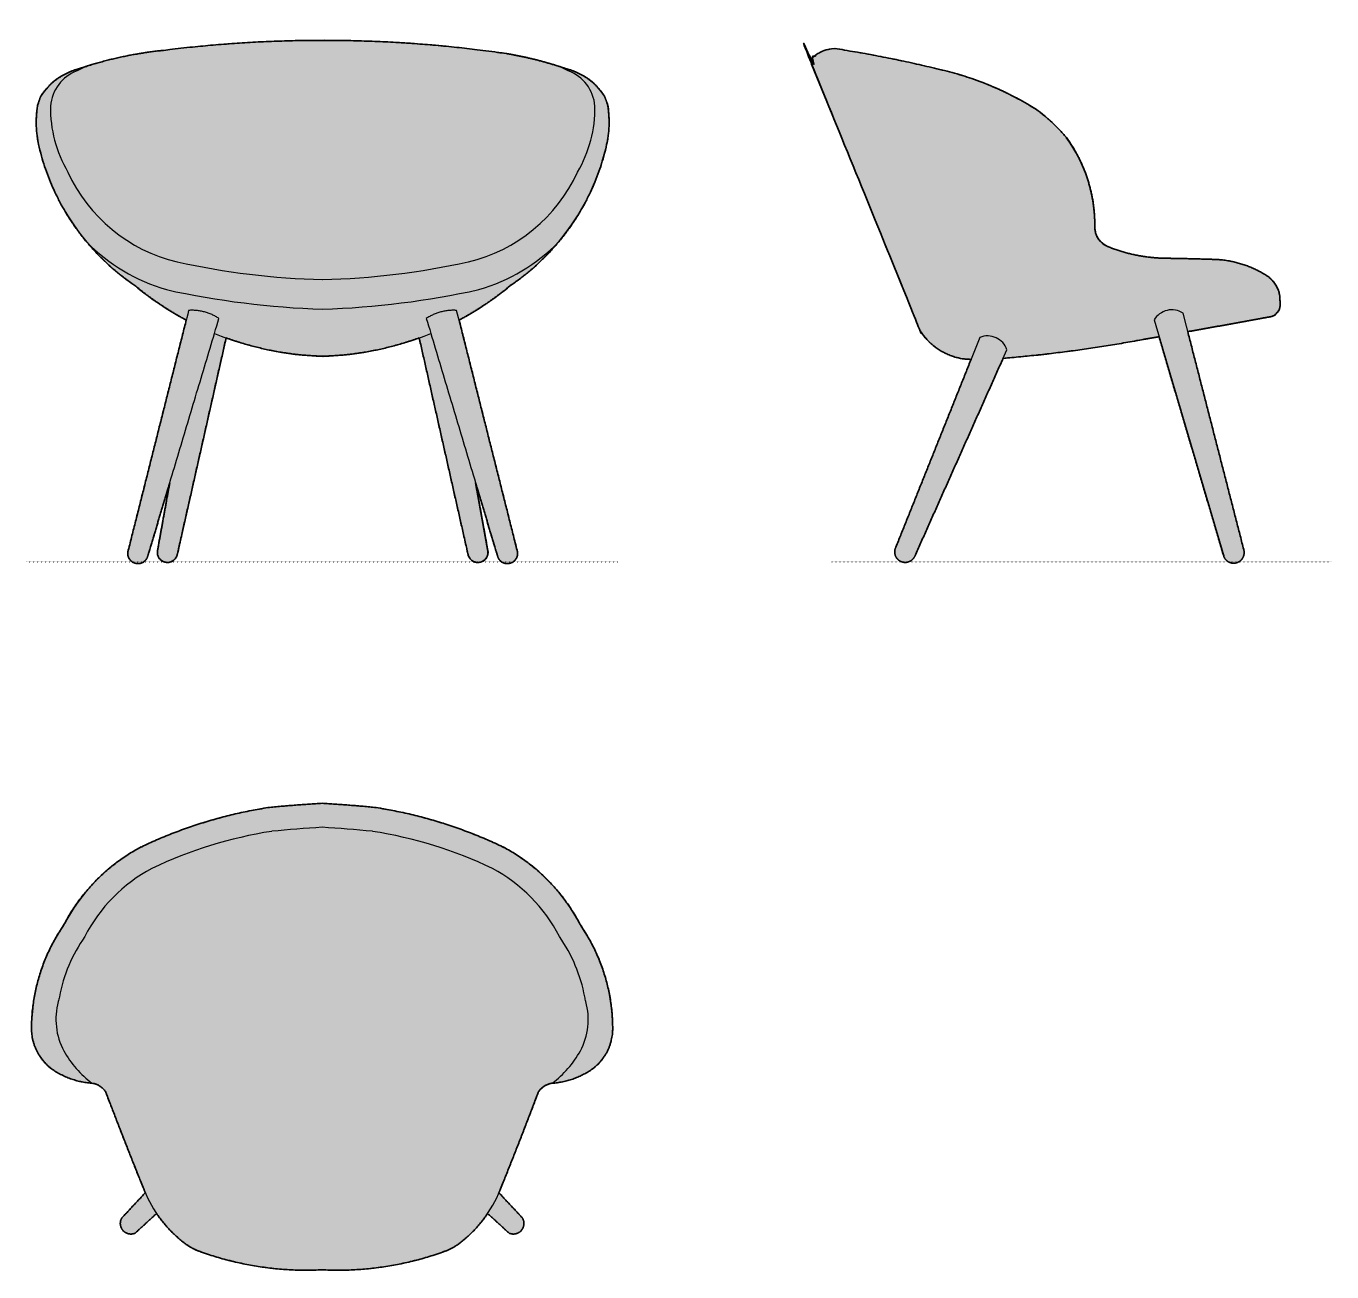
# Model space of a CAD drawing. Header units: millimetres. Extents: x 0 to 1796, y -976 to 737.
import ezdxf

# ---------------------------------------------------------------- set-up
doc = ezdxf.new("R2010")
doc.units = ezdxf.units.MM
doc.linetypes.add('Dots', pattern=[1, 0, -1])
doc.layers.add('Blocks', color=7, linetype='Continuous')
doc.layers.add('Blocks$Fill', color=7, linetype='Continuous', true_color=0xffffff)
for name, color, linetype, lineweight, true_color in [('Blocks$Inner', 7, 'Continuous', 25, 0x007f00), ('Blocks$Outline', 7, 'Continuous', 35, 0xff3f3f), ('Groud', 7, 'Dots', 25, 0x243775)]:
    doc.layers.add(name, color=color, linetype=linetype, lineweight=lineweight, true_color=true_color)

# ---------------------------------------------------------------- blocks, each defined once
blk = doc.blocks.new('Capri Lounge Chair Oak Top')
at = {"layer": 'Blocks$Fill'}
blk.add_hatch(color=256, dxfattribs=at).paths.add_polyline_path([(716, -75.4), (719.7, -75.1), (723.4, -74.6), (727, -74), (730.7, -73.3), (734.3, -72.5), (737.9, -71.6), (741.5, -70.5), (745, -69.3), (748.5, -68), (752, -66.6), (755.4, -65), (758.7, -63.4), (762, -61.6), (765.2, -59.8), (768.3, -57.8), (771.3, -55.8), (772.9, -54.6), (774.4, -53.3), (775.9, -52), (777.4, -50.7), (778.8, -49.3), (780.2, -47.9), (781.6, -46.4), (782.9, -44.9), (784.2, -43.3), (785.4, -41.7), (786.6, -40.1), (787.8, -38.4), (788.9, -36.6), (789.9, -34.9), (790.9, -33.1), (791.9, -31.3), (792.7, -29.4), (793.6, -27.6), (794.4, -25.7), (795.1, -23.7), (795.7, -21.8), (796.4, -19.9), (796.9, -17.9), (797.4, -15.9), (797.8, -14), (798.2, -12), (798.5, -10), (798.8, -8), (799, -6.1), (799.1, -4.1), (799.2, -2.1), (799.2, 0), (799.2, 4.6), (799, 9.3), (798.8, 13.9), (798.5, 18.6), (798.1, 23.2), (797.6, 27.9), (797, 32.5), (796.4, 37.2), (795.6, 41.8), (794.8, 46.5), (793.9, 51.1), (792.8, 55.7), (791.7, 60.3), (790.5, 64.9), (789.3, 69.4), (787.9, 74), (786.5, 78.5), (784.9, 82.9), (783.3, 87.4), (781.6, 91.8), (779.8, 96.2), (778, 100.5), (776, 104.8), (774, 109), (771.9, 113.3), (769.8, 117.4), (767.5, 121.5), (765.2, 125.6), (762.8, 129.6), (760.4, 133.6), (757.9, 137.5), (755.3, 141.3), (753.1, 145.5), (750.8, 149.7), (748.4, 153.8), (745.9, 157.9), (743.4, 162), (740.7, 166), (738, 170), (735.2, 174), (732.4, 177.8), (729.4, 181.7), (726.4, 185.5), (723.3, 189.2), (720.1, 192.9), (716.9, 196.5), (713.6, 200.1), (710.2, 203.5), (706.8, 207), (703.2, 210.3), (699.7, 213.6), (696, 216.8), (692.3, 220), (688.6, 223.1), (684.8, 226), (680.9, 229), (677, 231.8), (673.1, 234.6), (669.1, 237.3), (665, 239.9), (661, 242.4), (656.9, 244.8), (652.7, 247.2), (648.5, 249.4), (638.1, 254.3), (627.6, 258.9), (617, 263.4), (606.3, 267.7), (595.5, 271.8), (584.7, 275.7), (573.8, 279.5), (562.8, 283), (551.7, 286.3), (540.6, 289.4), (529.4, 292.3), (518.2, 295), (507, 297.5), (495.7, 299.8), (484.4, 301.8), (473.1, 303.7), (436.4, 306.9), (399.6, 309.5), (362.8, 306.9), (326.1, 303.7), (314.8, 301.8), (303.5, 299.8), (292.2, 297.5), (281, 295), (269.8, 292.3), (258.6, 289.4), (247.5, 286.3), (236.4, 283), (225.4, 279.5), (214.5, 275.7), (203.7, 271.8), (192.9, 267.7), (182.2, 263.4), (171.6, 258.9), (161.1, 254.3), (150.7, 249.4), (146.5, 247.2), (142.4, 244.8), (138.2, 242.4), (134.2, 239.9), (130.1, 237.3), (126.1, 234.6), (122.2, 231.8), (118.3, 229), (114.4, 226), (110.6, 223.1), (106.9, 220), (103.2, 216.8), (99.5, 213.6), (96, 210.3), (92.5, 207), (89, 203.5), (85.6, 200.1), (82.3, 196.5), (79.1, 192.9), (75.9, 189.2), (72.8, 185.5), (69.8, 181.7), (66.8, 177.8), (64, 174), (61.2, 170), (58.5, 166), (55.8, 162), (53.3, 157.9), (50.8, 153.8), (48.4, 149.7), (46.1, 145.5), (43.9, 141.3), (41.3, 137.5), (38.8, 133.6), (36.4, 129.6), (34, 125.6), (31.7, 121.5), (29.4, 117.4), (27.3, 113.3), (25.2, 109), (23.2, 104.8), (21.2, 100.5), (19.4, 96.2), (17.6, 91.8), (15.9, 87.4), (14.3, 82.9), (12.7, 78.5), (11.3, 74), (9.9, 69.4), (8.7, 64.9), (7.5, 60.3), (6.4, 55.7), (5.4, 51.1), (4.4, 46.5), (3.6, 41.8), (2.8, 37.2), (2.2, 32.5), (1.6, 27.9), (1.1, 23.2), (0.7, 18.6), (0.4, 13.9), (0.2, 9.3), (0.1, 4.6), (0, 0), (0, -2.1), (0.1, -4.1), (0.2, -6.1), (0.4, -8), (0.7, -10), (1, -12), (1.4, -14), (1.8, -15.9), (2.3, -17.9), (2.9, -19.9), (3.5, -21.8), (4.1, -23.7), (4.8, -25.7), (5.6, -27.6), (6.5, -29.4), (7.4, -31.3), (8.3, -33.1), (9.3, -34.9), (10.4, -36.6), (11.5, -38.4), (12.6, -40.1), (13.8, -41.7), (15, -43.3), (16.3, -44.9), (17.6, -46.4), (19, -47.9), (20.4, -49.3), (21.8, -50.7), (23.3, -52), (24.8, -53.3), (26.3, -54.6), (27.9, -55.8), (30.9, -57.8), (34, -59.8), (37.2, -61.6), (40.5, -63.4), (43.8, -65), (47.2, -66.6), (50.7, -68), (54.2, -69.3), (57.7, -70.5), (61.3, -71.6), (64.9, -72.5), (68.5, -73.3), (72.2, -74), (75.8, -74.6), (79.5, -75.1), (83.2, -75.4), (83.9, -75.5), (84.6, -75.6), (85.3, -75.8), (86, -76), (86.7, -76.1), (87.4, -76.3), (88.2, -76.6), (88.9, -76.8), (89.6, -77.1), (90.3, -77.4), (90.9, -77.7), (91.6, -78), (92.3, -78.4), (92.9, -78.7), (93.6, -79.1), (94.2, -79.5), (94.9, -79.9), (95.5, -80.4), (96.1, -80.8), (96.7, -81.3), (97.2, -81.8), (97.8, -82.3), (98.3, -82.8), (98.9, -83.4), (99.4, -83.9), (99.9, -84.5), (100.3, -85.1), (100.8, -85.6), (101.2, -86.2), (101.7, -86.8), (102.1, -87.4), (102.4, -88), (154.8, -221.9), (156.5, -225.9), (124.2, -260.6), (124, -260.8), (123.9, -261), (123.8, -261.3), (123.7, -261.5), (123.5, -261.8), (123.4, -262), (123.3, -262.3), (123.2, -262.5), (123.1, -262.8), (123, -263.1), (122.9, -263.3), (122.8, -263.6), (122.7, -263.9), (122.6, -264.2), (122.6, -264.4), (122.5, -264.7), (122.4, -265), (122.4, -265.3), (122.3, -265.6), (122.3, -265.9), (122.2, -266.1), (122.2, -266.4), (122.1, -266.7), (122.1, -267), (122.1, -267.3), (122.1, -267.6), (122.1, -267.9), (122.1, -268.2), (122.1, -268.5), (122.1, -268.8), (122.1, -269.1), (122.1, -269.4), (122.2, -269.7), (122.2, -270), (122.2, -270.3), (122.3, -270.6), (122.3, -270.9), (122.4, -271.2), (122.5, -271.5), (122.5, -271.7), (122.6, -272), (122.7, -272.3), (122.8, -272.6), (122.9, -272.9), (123, -273.2), (123.1, -273.4), (123.2, -273.7), (123.3, -274), (123.4, -274.2), (123.5, -274.5), (123.7, -274.7), (123.8, -275), (123.9, -275.3), (124.1, -275.5), (124.2, -275.7), (124.4, -276), (124.5, -276.2), (124.7, -276.4), (124.9, -276.7), (125, -276.9), (125.2, -277.1), (125.4, -277.3), (125.5, -277.5), (125.7, -277.7), (125.9, -277.9), (126.1, -278.1), (126.3, -278.3), (126.5, -278.5), (126.7, -278.7), (126.9, -278.9), (127.1, -279.1), (127.3, -279.3), (127.5, -279.5), (127.7, -279.6), (127.9, -279.8), (128.2, -280), (128.4, -280.1), (128.6, -280.3), (128.9, -280.5), (129.1, -280.6), (129.4, -280.7), (129.6, -280.9), (129.9, -281), (130.2, -281.2), (130.4, -281.3), (130.7, -281.4), (131, -281.5), (131.2, -281.6), (131.5, -281.8), (131.8, -281.9), (132.1, -282), (132.4, -282), (132.6, -282.1), (132.9, -282.2), (133.2, -282.3), (133.5, -282.3), (133.8, -282.4), (134.1, -282.5), (134.4, -282.5), (134.7, -282.6), (135, -282.6), (135.3, -282.6), (135.6, -282.6), (135.9, -282.7), (136.2, -282.7), (136.4, -282.7), (136.7, -282.7), (137, -282.7), (137.3, -282.7), (137.6, -282.7), (137.9, -282.6), (138.2, -282.6), (138.5, -282.6), (138.8, -282.5), (139.1, -282.5), (139.3, -282.4), (139.6, -282.4), (139.9, -282.3), (140.2, -282.3), (140.4, -282.2), (140.7, -282.1), (141, -282), (141.2, -281.9), (141.5, -281.9), (141.8, -281.8), (142, -281.7), (142.3, -281.6), (142.5, -281.5), (172, -254.5), (174, -257.5), (176.1, -260.4), (178.3, -263.2), (180.5, -266), (182.8, -268.8), (185.1, -271.5), (187.5, -274.2), (189.9, -276.8), (192.4, -279.4), (194.9, -281.9), (197.5, -284.4), (200.2, -286.7), (202.8, -289.1), (205.6, -291.3), (208.3, -293.6), (211.1, -295.7), (212.3, -296.6), (213.6, -297.5), (214.8, -298.3), (216, -299.1), (217.3, -299.9), (218.6, -300.7), (219.9, -301.4), (221.2, -302.2), (222.6, -302.9), (223.9, -303.5), (225.3, -304.2), (226.6, -304.8), (228, -305.4), (229.4, -306), (230.8, -306.5), (232.2, -307), (242.2, -310.5), (252.3, -313.7), (262.5, -316.7), (272.8, -319.4), (283.2, -321.9), (293.6, -324.1), (304.1, -326), (314.7, -327.8), (325.3, -329.2), (335.9, -330.4), (346.5, -331.3), (357.1, -332), (367.8, -332.4), (378.4, -332.5), (389, -332.4), (399.6, -332), (410.2, -332.4), (420.8, -332.5), (431.4, -332.4), (442.1, -332), (452.7, -331.3), (463.3, -330.4), (474, -329.2), (484.5, -327.8), (495.1, -326), (505.6, -324.1), (516, -321.9), (526.4, -319.4), (536.7, -316.7), (546.9, -313.7), (557, -310.5), (567, -307), (568.4, -306.5), (569.8, -306), (571.2, -305.4), (572.6, -304.8), (573.9, -304.2), (575.3, -303.5), (576.6, -302.9), (578, -302.2), (579.3, -301.4), (580.6, -300.7), (581.9, -299.9), (583.2, -299.1), (584.4, -298.3), (585.7, -297.5), (586.9, -296.6), (588.1, -295.7), (590.9, -293.6), (593.6, -291.3), (596.4, -289.1), (599, -286.7), (601.7, -284.4), (604.3, -281.9), (606.8, -279.4), (609.3, -276.8), (611.7, -274.2), (614.1, -271.5), (616.4, -268.8), (618.7, -266), (620.9, -263.2), (623.1, -260.4), (625.2, -257.5), (627.2, -254.5), (656.7, -281.5), (656.9, -281.6), (657.2, -281.7), (657.4, -281.8), (657.7, -281.9), (658, -281.9), (658.2, -282), (658.5, -282.1), (658.8, -282.2), (659, -282.3), (659.3, -282.3), (659.6, -282.4), (659.9, -282.4), (660.1, -282.5), (660.4, -282.5), (660.7, -282.6), (661, -282.6), (661.3, -282.6), (661.6, -282.7), (661.9, -282.7), (662.2, -282.7), (662.5, -282.7), (662.8, -282.7), (663.1, -282.7), (663.3, -282.7), (663.6, -282.6), (663.9, -282.6), (664.2, -282.6), (664.5, -282.6), (664.8, -282.5), (665.1, -282.5), (665.4, -282.4), (665.7, -282.3), (666, -282.3), (666.3, -282.2), (666.6, -282.1), (666.9, -282), (667.1, -282), (667.4, -281.9), (667.7, -281.8), (668, -281.6), (668.2, -281.5), (668.5, -281.4), (668.8, -281.3), (669, -281.2), (669.3, -281), (669.6, -280.9), (669.8, -280.7), (670.1, -280.6), (670.3, -280.5), (670.6, -280.3), (670.8, -280.1), (671, -280), (671.3, -279.8), (671.5, -279.6), (671.7, -279.5), (671.9, -279.3), (672.1, -279.1), (672.4, -278.9), (672.6, -278.7), (672.8, -278.5), (672.9, -278.3), (673.1, -278.1), (673.3, -277.9), (673.5, -277.7), (673.7, -277.5), (673.9, -277.3), (674, -277.1), (674.2, -276.9), (674.4, -276.7), (674.5, -276.4), (674.7, -276.2), (674.8, -276), (675, -275.7), (675.1, -275.5), (675.3, -275.3), (675.4, -275), (675.5, -274.7), (675.7, -274.5), (675.8, -274.2), (675.9, -274), (676, -273.7), (676.1, -273.4), (676.2, -273.2), (676.3, -272.9), (676.4, -272.6), (676.5, -272.3), (676.6, -272), (676.7, -271.7), (676.7, -271.5), (676.8, -271.2), (676.9, -270.9), (676.9, -270.6), (677, -270.3), (677, -270), (677, -269.7), (677.1, -269.4), (677.1, -269.1), (677.1, -268.8), (677.1, -268.5), (677.1, -268.2), (677.1, -267.9), (677.1, -267.6), (677.1, -267.3), (677.1, -267), (677.1, -266.7), (677, -266.4), (677, -266.1), (676.9, -265.9), (676.9, -265.6), (676.8, -265.3), (676.8, -265), (676.7, -264.7), (676.7, -264.4), (676.6, -264.2), (676.5, -263.9), (676.4, -263.6), (676.3, -263.3), (676.2, -263.1), (676.1, -262.8), (676, -262.5), (675.9, -262.3), (675.8, -262), (675.7, -261.8), (675.6, -261.5), (675.4, -261.3), (675.3, -261), (675.2, -260.8), (675, -260.6), (642.7, -225.9), (644.4, -221.9), (696.8, -88), (697.2, -87.4), (697.6, -86.8), (698, -86.2), (698.4, -85.6), (698.9, -85.1), (699.3, -84.5), (699.8, -83.9), (700.3, -83.4), (700.9, -82.8), (701.4, -82.3), (702, -81.8), (702.5, -81.3), (703.1, -80.8), (703.7, -80.4), (704.3, -79.9), (705, -79.5), (705.6, -79.1), (706.3, -78.7), (706.9, -78.4), (707.6, -78), (708.3, -77.7), (709, -77.4), (709.6, -77.1), (710.3, -76.8), (711.1, -76.6), (711.8, -76.3), (712.5, -76.1), (713.2, -76), (713.9, -75.8), (714.6, -75.6), (715.3, -75.5)], flags=0)
at = {"layer": 'Blocks$Inner'}
for p, q in [((156.5, -225.9), (124.2, -260.6)), ((675, -260.6), (642.7, -225.9)), ((142.5, -281.5), (172, -254.5)), ((627.2, -254.5), (656.7, -281.5))]:
    blk.add_line(p, q, dxfattribs=at)
for centre, radius, start, end in [((513.8, -1619.1), 1932, 93.388, 95.5734), ((285.4, -1619.1), 1932, 84.4266, 86.612), ((423.5, -321.5), 632.7, 98.847, 115.5384), ((375.8, -321.5), 632.7, 64.4616, 81.153), ((423.5, -321.5), 599.7, 98.9363, 115.4716), ((513.8, -1619.1), 1899, 93.4469, 95.5447), ((285.4, -1619.1), 1899, 84.4553, 86.5531), ((375.8, -321.5), 599.7, 64.5284, 81.0637), ((269.3, 25.5), 253.4, 117.9153, 152.8137), ((529.9, 25.5), 253.4, 27.1863, 62.0847), ((269.3, 25.5), 220.4, 118.0895, 152.8137), ((529.9, 25.5), 220.4, 27.1863, 61.9105), ((250.6, -0.4), 250.6, 145.5583, 179.9453), ((246.7, 4.4), 211.9, 144.915, 169.4282), ((552.5, 4.4), 211.9, 10.5718, 35.085), ((548.6, -0.4), 250.6, 0.0547, 34.4417), ((126, 12.4), 92.4, 164.6821, 207.9897), ((673.2, 12.4), 92.4, 332.0103, 15.3179), ((69.4, -0.2), 69.4, 179.8489, 233.2485), ((729.8, -0.2), 69.4, 306.7515, 0.1511), ((174.8, 43.5), 150.2, 209.7373, 232.3856), ((624.4, 43.5), 150.2, 307.6144, 330.2627), ((91.4, 35.5), 111.2, 235.1211, 265.7282), ((707.8, 35.5), 111.2, 274.2718, 304.8789), ((5913.8, 2108.7), 6212.7, 200.70662, 202.03252), ((-5114.6, 2108.7), 6212.7, 337.96748, 339.29338), ((313.8, -159), 171, 201.6001, 233.1012), ((485.4, -159), 171, 306.8988, 338.3999), ((136.6, -268.1), 14.6, 148.8122, 293.7856), ((662.6, -268.1), 14.6, 246.2144, 31.1878), ((259.2, -231.7), 80, 233.1012, 250.2994), ((540.1, -231.7), 80, 289.7006, 306.8988), ((378.9, 102.8), 435.3, 250.2994, 272.722), ((420.3, 102.8), 435.3, 267.278, 289.7006)]:
    blk.add_arc(centre, radius, start, end, dxfattribs=at)
at = {"layer": 'Blocks$Inner', "extrusion": (0, 0, -1)}
for centre, radius, start, end in [((40.3, 58), 80, 190.5718, 195.3179), ((-839.5, 58), 80, 344.6821, 349.4282), ((-79.7, -101.7), 26.5, 97.4157, 149.0172), ((-719.5, -101.7), 26.5, 30.9828, 82.5843)]:
    blk.add_arc(centre, radius, start, end, dxfattribs=at)
at = {"layer": 'Blocks$Outline'}
for points, weights, knots in [([(799.2, 0), (799.1, 77.4), (755.3, 141.3), (718.9, 212.1), (648.5, 249.4), (564.8, 289.4), (473.1, 303.7), (436.4, 307.3), (399.6, 309.5), (362.8, 307.3), (326.1, 303.7), (234.4, 289.4), (150.7, 249.4), (80.3, 212.1), (43.9, 141.3), (0.1, 77.4), (0, 0)], [0.99988975158, 0.955367043311, 1, 0.9539832395, 1, 0.989410423246, 1, 0.999818144527, 1, 0.999818144527, 1, 0.989410423246, 1, 0.9539832395, 1, 0.955367043311, 0.99988975158], [0.185734, 0.185734, 0.185734, 150.384973, 150.384973, 304.70576, 304.70576, 489.025532, 489.025532, 562.716135, 562.716135, 636.406738, 636.406738, 820.72651, 820.72651, 975.047297, 975.047297, 1125.246537, 1125.246537, 1125.246537]), ([(0, 0), (0, -0.1), (0, -35), (27.9, -55.8), (52.8, -73.2), (83.2, -75.4), (95.8, -77.1), (102.4, -88), (127.8, -155.3), (154.8, -221.9), (155.6, -223.9), (156.5, -225.9)], [1, 0.999687092654, 0.893685792396, 1, 0.964540969467, 1, 0.900312922228, 1, 0.999933060376, 1, 0.998250351545, 0.996663764044], [0, 0, 0, 0.189704, 64.643873, 64.643873, 124.040902, 124.040902, 147.872352, 147.872352, 291.643438, 291.643438, 296.023193, 296.023193, 296.023193]), ([(716, -75.4), (746.4, -73.2), (771.3, -55.8), (799.2, -35), (799.2, -0.1), (799.2, 0)], [1, 0.964540969467, 1, 0.893685792396, 0.999687092654, 1], [0, 0, 0, 59.397029, 59.397029, 123.851199, 124.040902, 124.040902, 124.040902]), ([(642.7, -225.9), (643.6, -223.9), (644.4, -221.9), (671.4, -155.3), (696.8, -88), (703.4, -77.1), (716, -75.4)], [0.996663764044, 0.998250351545, 1, 0.999933060376, 1, 0.900312922227, 1], [863.980385, 863.980385, 863.980385, 868.360141, 868.360141, 1012.131227, 1012.131227, 1035.962677, 1035.962677, 1035.962677]), ([(156.5, -225.9), (140.3, -243.3), (124.2, -260.6), (118.7, -269.7), (125.7, -277.7), (132.8, -285.8), (142.5, -281.5), (157.2, -268), (172, -254.5)], [1, 1, 1, 0.80651333851, 1, 0.80651333851, 1, 1, 1], [-47.352228, -47.352228, -47.352228, 0, 0, 18.428666, 18.428666, 36.857333, 36.857333, 76.783949, 76.783949, 76.783949]), ([(627.2, -254.5), (642, -268), (656.7, -281.5), (666.5, -285.8), (673.5, -277.7), (680.6, -269.7), (675, -260.6), (658.9, -243.3), (642.7, -225.9)], [1, 1, 1, 0.80651333851, 1, 0.80651333851, 1, 1, 1], [-39.926617, -39.926617, -39.926617, 0, 0, 18.428666, 18.428666, 36.857333, 36.857333, 84.209561, 84.209561, 84.209561]), ([(172, -254.5), (188.1, -278.4), (211.1, -295.7), (220.8, -303), (232.2, -307), (313.4, -336.1), (399.6, -332), (485.8, -336.1), (567, -307), (578.4, -303), (588.1, -295.7), (611.1, -278.4), (627.2, -254.5)], [0.982083815023, 0.977213718294, 1, 0.988758841013, 1, 0.980916779046, 1, 0.980916779046, 1, 0.988758841012, 1, 0.977213718294, 0.982083815023], [328.594147, 328.594147, 328.594147, 385.633232, 385.633232, 409.646331, 409.646331, 580.001789, 580.001789, 750.357248, 750.357248, 774.370346, 774.370346, 831.409432, 831.409432, 831.409432])]:
    blk.add_rational_spline(points, weights, degree=2, knots=knots, dxfattribs=at)
blk = doc.blocks.new('Capri Lounge Chair Oak Side')
at = {"layer": 'Blocks$Fill'}
blk.add_hatch(color=256, dxfattribs=at).paths.add_polyline_path([(87.2, 18.7), (87.1, 18.4), (87, 18.1), (86.9, 17.8), (86.8, 17.5), (86.7, 17.2), (86.6, 16.9), (86.5, 16.6), (86.5, 16.3), (86.4, 15.9), (86.4, 15.6), (86.3, 15.3), (86.3, 14.9), (86.3, 14.6), (86.2, 14.3), (86.2, 13.9), (86.2, 13.6), (86.2, 13.2), (86.3, 12.9), (86.3, 12.5), (86.3, 12.2), (86.4, 11.8), (86.4, 11.5), (86.5, 11.2), (86.6, 10.8), (86.6, 10.5), (86.7, 10.1), (86.8, 9.8), (86.9, 9.4), (87, 9.1), (87.2, 8.8), (87.3, 8.4), (87.4, 8.1), (87.6, 7.8), (87.7, 7.5), (87.9, 7.2), (88, 6.8), (88.2, 6.5), (88.4, 6.2), (88.6, 5.9), (88.8, 5.6), (89, 5.3), (89.2, 5), (89.4, 4.7), (89.6, 4.5), (89.9, 4.2), (90.1, 3.9), (90.4, 3.6), (90.6, 3.4), (90.9, 3.1), (91.2, 2.9), (91.4, 2.7), (91.7, 2.4), (92, 2.2), (92.3, 2), (92.6, 1.8), (92.9, 1.6), (93.2, 1.4), (93.5, 1.2), (93.8, 1), (94.1, 0.9), (94.5, 0.7), (94.8, 0.6), (95.1, 0.4), (95.4, 0.3), (95.8, 0.2), (96.1, 0), (96.4, -0.1), (96.8, -0.2), (97.1, -0.3), (97.5, -0.3), (97.8, -0.4), (98.2, -0.5), (98.5, -0.5), (98.9, -0.6), (99.3, -0.6), (99.6, -0.7), (100, -0.7), (100.3, -0.7), (100.7, -0.7), (101.1, -0.7), (101.4, -0.7), (101.8, -0.7), (102.2, -0.6), (102.5, -0.6), (102.9, -0.5), (103.2, -0.5), (103.6, -0.4), (104, -0.3), (104.3, -0.2), (104.7, -0.1), (105, 0), (105.3, 0.1), (105.7, 0.2), (106, 0.3), (106.3, 0.4), (106.6, 0.6), (107, 0.7), (107.3, 0.9), (107.6, 1.1), (107.9, 1.2), (108.2, 1.4), (108.5, 1.6), (108.8, 1.8), (109.1, 2), (109.4, 2.2), (109.7, 2.4), (110, 2.7), (110.3, 2.9), (110.5, 3.1), (110.8, 3.4), (111.1, 3.6), (111.3, 3.9), (111.6, 4.2), (111.8, 4.4), (112, 4.7), (112.3, 5), (112.5, 5.3), (112.7, 5.6), (112.9, 5.9), (113.1, 6.2), (113.3, 6.5), (113.5, 6.8), (113.6, 7.1), (113.8, 7.4), (113.9, 7.7), (114.1, 8), (114.2, 8.4), (114.3, 8.7), (235.3, 279.9), (283.6, 284.5), (331.8, 290.4), (379.9, 297.5), (427.8, 305.8), (449.7, 309.6), (449.7, 309.7), (538.6, 8.4), (538.6, 8.1), (538.7, 7.8), (538.8, 7.5), (538.9, 7.2), (539.1, 6.9), (539.2, 6.6), (539.3, 6.3), (539.5, 6), (539.6, 5.7), (539.8, 5.4), (539.9, 5.1), (540.1, 4.8), (540.3, 4.5), (540.5, 4.3), (540.7, 4), (540.9, 3.7), (541.1, 3.4), (541.4, 3.2), (541.6, 2.9), (541.8, 2.7), (542.1, 2.4), (542.3, 2.2), (542.6, 2), (542.9, 1.7), (543.1, 1.5), (543.4, 1.3), (543.7, 1.1), (544, 0.9), (544.3, 0.7), (544.6, 0.5), (544.9, 0.3), (545.2, 0.1), (545.5, 0), (545.8, -0.2), (546.1, -0.4), (546.5, -0.5), (546.8, -0.7), (547.1, -0.8), (547.5, -0.9), (547.8, -1), (548.1, -1.1), (548.5, -1.2), (548.8, -1.3), (549.2, -1.4), (549.5, -1.5), (549.9, -1.6), (550.3, -1.6), (550.6, -1.7), (551, -1.7), (551.4, -1.7), (551.7, -1.7), (552.1, -1.8), (552.4, -1.8), (552.8, -1.7), (553.2, -1.7), (553.5, -1.7), (553.9, -1.7), (554.2, -1.6), (554.6, -1.6), (555, -1.5), (555.3, -1.4), (555.7, -1.4), (556, -1.3), (556.3, -1.2), (556.7, -1.1), (557, -1), (557.3, -0.8), (557.7, -0.7), (558, -0.6), (558.3, -0.4), (558.6, -0.3), (559, -0.1), (559.3, 0.1), (559.6, 0.2), (559.9, 0.4), (560.2, 0.6), (560.5, 0.8), (560.8, 1), (561.1, 1.3), (561.4, 1.5), (561.7, 1.7), (561.9, 2), (562.2, 2.2), (562.5, 2.5), (562.7, 2.7), (563, 3), (563.2, 3.3), (563.4, 3.6), (563.7, 3.8), (563.9, 4.1), (564.1, 4.4), (564.3, 4.7), (564.5, 5), (564.7, 5.3), (564.8, 5.6), (565, 5.9), (565.2, 6.2), (565.3, 6.6), (565.5, 6.9), (565.6, 7.2), (565.7, 7.5), (565.9, 7.9), (566, 8.2), (566.1, 8.6), (566.2, 8.9), (566.3, 9.3), (566.4, 9.6), (566.5, 10), (566.5, 10.3), (566.6, 10.7), (566.6, 11), (566.7, 11.4), (566.7, 11.8), (566.7, 12.1), (566.7, 12.5), (566.8, 12.8), (566.8, 13.2), (566.7, 13.6), (566.7, 13.9), (566.7, 14.3), (566.7, 14.6), (566.6, 15), (566.6, 15.3), (566.5, 15.7), (566.4, 16), (566.3, 16.4), (566.3, 16.7), (566.2, 17), (489.2, 316.6), (600.6, 336.7), (601, 336.7), (601.4, 336.8), (601.8, 336.8), (602.3, 336.9), (602.7, 337), (603.1, 337), (603.5, 337.1), (603.9, 337.3), (604.3, 337.4), (604.7, 337.5), (605.1, 337.6), (605.5, 337.8), (605.9, 337.9), (606.3, 338.1), (606.7, 338.3), (607.1, 338.5), (607.5, 338.7), (607.9, 338.9), (608.2, 339.1), (608.6, 339.3), (608.9, 339.6), (609.3, 339.8), (609.6, 340.1), (610, 340.3), (610.3, 340.6), (610.6, 340.9), (610.9, 341.2), (611.2, 341.5), (611.5, 341.8), (611.8, 342.1), (612.1, 342.4), (612.4, 342.7), (612.6, 343), (612.9, 343.3), (613.1, 343.7), (613.4, 344), (613.6, 344.4), (613.8, 344.7), (614, 345.1), (614.3, 345.4), (614.5, 345.8), (614.6, 346.2), (614.8, 346.6), (615, 347), (615.2, 347.4), (615.3, 347.8), (615.5, 348.2), (615.6, 348.6), (615.7, 349), (615.8, 349.4), (615.9, 349.8), (616, 350.3), (616.1, 350.7), (616.1, 351.1), (616.2, 351.5), (616.2, 351.9), (616.3, 352.4), (616.3, 352.8), (616.3, 353.2), (616.3, 353.6), (616.3, 354.1), (616.3, 354.5), (616.3, 354.9), (616.2, 355.3), (616.3, 355.9), (616.3, 356.5), (616.3, 357), (616.2, 357.6), (616.2, 358.2), (616.2, 358.8), (616.1, 359.4), (616, 360), (616, 361.2), (616, 362.5), (615.9, 363.8), (615.8, 365.1), (615.6, 366.4), (615.4, 367.6), (615.1, 368.9), (614.8, 370.2), (614.4, 371.5), (614, 372.8), (613.6, 374.1), (613.1, 375.3), (612.6, 376.6), (612, 377.8), (611.4, 379), (610.7, 380.2), (610, 381.3), (609.3, 382.5), (608.5, 383.6), (607.7, 384.7), (606.9, 385.7), (606, 386.7), (605.1, 387.7), (604.1, 388.6), (603.2, 389.5), (602.2, 390.4), (601.2, 391.2), (600.1, 392), (599.1, 392.8), (598, 393.5), (596.9, 394.2), (595.8, 394.8), (592.2, 397), (588.5, 399), (584.7, 401), (580.8, 402.8), (576.9, 404.6), (572.9, 406.2), (568.9, 407.7), (564.9, 409.1), (560.8, 410.4), (556.6, 411.5), (552.4, 412.5), (548.3, 413.4), (544.1, 414.2), (539.8, 414.8), (535.6, 415.3), (531.4, 415.7), (458.4, 417.5), (453.5, 417.6), (448.5, 417.8), (443.5, 418.2), (438.5, 418.7), (433.6, 419.2), (428.6, 419.9), (423.7, 420.7), (418.8, 421.7), (413.9, 422.7), (409, 423.9), (404.2, 425.1), (399.4, 426.5), (394.6, 428), (389.9, 429.5), (385.2, 431.2), (380.6, 433), (380.1, 433.2), (379.6, 433.4), (379.1, 433.6), (378.6, 433.8), (378.1, 434), (377.6, 434.3), (377.2, 434.5), (376.7, 434.8), (376.2, 435.1), (375.7, 435.3), (375.2, 435.6), (374.8, 435.9), (374.3, 436.2), (373.8, 436.5), (373.4, 436.9), (372.9, 437.2), (372.5, 437.6), (372, 437.9), (371.6, 438.3), (371.2, 438.7), (370.8, 439), (370.3, 439.4), (369.9, 439.8), (369.5, 440.2), (369.1, 440.7), (368.7, 441.1), (368.4, 441.5), (368, 442), (367.6, 442.4), (367.3, 442.9), (366.9, 443.4), (366.6, 443.8), (366.3, 444.3), (366, 444.8), (365.6, 445.3), (365.4, 445.8), (365.1, 446.3), (364.8, 446.8), (364.5, 447.3), (364.3, 447.8), (364, 448.3), (363.8, 448.9), (363.6, 449.4), (363.4, 449.9), (363.2, 450.5), (363, 451), (362.8, 451.5), (362.6, 452.1), (362.5, 452.6), (362.3, 453.2), (362.2, 453.7), (362, 454.2), (361.9, 454.8), (361.8, 455.3), (361.7, 455.9), (361.7, 456.4), (361.6, 457), (361.5, 457.5), (361.5, 458), (361.4, 458.6), (361.4, 459.1), (361.4, 459.7), (361.4, 460.2), (361.4, 460.7), (361.4, 464.8), (361.3, 468.8), (361.1, 472.9), (360.9, 476.9), (360.6, 481), (360.2, 485.1), (359.7, 489.2), (359.2, 493.2), (358.5, 497.3), (357.8, 501.4), (357, 505.4), (356.1, 509.4), (355.1, 513.5), (354.1, 517.5), (352.9, 521.4), (351.7, 525.4), (350.4, 529.3), (349, 533.2), (347.6, 537.1), (346.1, 541), (344.4, 544.8), (342.8, 548.5), (341, 552.3), (339.2, 556), (337.3, 559.6), (335.3, 563.2), (333.3, 566.8), (331.2, 570.3), (329, 573.7), (326.8, 577.1), (324.5, 580.5), (322.2, 583.8), (317.5, 589), (312.7, 594.2), (307.7, 599.2), (302.7, 604), (297.4, 608.8), (292.1, 613.3), (286.6, 617.8), (281, 622), (274.3, 626.1), (267.6, 630.1), (260.8, 634), (253.9, 637.8), (246.9, 641.4), (239.9, 644.9), (232.7, 648.3), (225.6, 651.5), (218.3, 654.6), (211.1, 657.6), (203.7, 660.4), (196.3, 663.1), (188.9, 665.7), (181.4, 668.1), (173.9, 670.4), (166.4, 672.5), (126.2, 682.3), (85.9, 691.1), (45.3, 698.9), (4.5, 705.7), (3.5, 705.7), (2.5, 705.7), (1.4, 705.6), (0.4, 705.6), (-0.7, 705.5), (-1.7, 705.4), (-2.8, 705.2), (-3.8, 705.1), (-4.9, 704.9), (-5.9, 704.6), (-6.9, 704.4), (-8, 704.1), (-9, 703.8), (-10, 703.5), (-11, 703.1), (-12, 702.7), (-13, 702.3), (-14, 701.9), (-15, 701.4), (-16, 700.9), (-16.9, 700.4), (-17.8, 699.9), (-18.7, 699.3), (-19.6, 698.7), (-20.5, 698.1), (-21.4, 697.5), (-22.2, 696.9), (-23, 696.2), (-23.8, 695.6), (-24.6, 694.9), (-25.4, 694.1), (-26.1, 693.4), (-26.3, 693.2), (-26.4, 692.9), (-26.6, 692.7), (-26.8, 692.4), (-26.9, 692.2), (-27.1, 691.9), (-27.2, 691.6), (-27.4, 691.4), (-27.5, 691.1), (-27.6, 690.8), (-27.8, 690.5), (-27.9, 690.2), (-28, 689.9), (-28.1, 689.6), (-28.2, 689.3), (-28.3, 689), (-28.3, 688.7), (-28.4, 688.4), (-28.5, 688.1), (-28.5, 687.8), (-28.6, 687.5), (-28.6, 687.2), (-28.6, 686.9), (-28.7, 686.6), (-28.7, 686.3), (-28.7, 686), (-28.7, 685.7), (-28.7, 685.4), (-28.7, 685.1), (-28.6, 684.8), (-28.6, 684.5), (-28.6, 684.2), (93.4, 387.2), (119.7, 320.2), (120.8, 318.3), (122, 316.5), (123.2, 314.7), (124.5, 312.9), (125.9, 311.1), (127.3, 309.4), (128.7, 307.7), (130.2, 306.1), (131.7, 304.4), (133.3, 302.8), (135, 301.3), (136.6, 299.8), (138.3, 298.3), (140.1, 296.8), (141.9, 295.5), (143.7, 294.1), (145.6, 292.8), (147.5, 291.6), (149.4, 290.4), (151.3, 289.3), (153.3, 288.2), (155.3, 287.1), (157.3, 286.2), (159.4, 285.2), (161.4, 284.4), (163.5, 283.6), (165.6, 282.8), (167.7, 282.1), (169.8, 281.5), (171.9, 280.9), (174, 280.3), (176.2, 279.9), (178, 279.5), (179.9, 279.3), (181.8, 279), (183.7, 278.8), (185.6, 278.7), (187.5, 278.6), (189.4, 278.5), (191.3, 278.5), (191.3, 278.5)], flags=0)
at = {"layer": 'Blocks$Inner'}
for p, q in [((-28.6, 684.2), (93.4, 387.2)), ((93.4, 387.2), (119.7, 320.2)), ((566.2, 17), (482.7, 342)), ((442.9, 332.7), (538.6, 8.4)), ((203.4, 308.7), (87.2, 18.7)), ((449.7, 309.6), (449.7, 309.7)), ((114.3, 8.7), (240.5, 291.7)), ((191.3, 278.5), (191.3, 278.5))]:
    blk.add_line(p, q, dxfattribs=at)
for centre, radius, start, end in [((3.3, 664.3), 41.4, 88.3221, 135.2577), ((-255.9, -976.8), 1702.5, 75.6378, 81.1999), ((-16.2, 685.8), 12.5, 142.4624, 187.4563), ((55.3, 264.9), 422.5, 57.7017, 74.7502), ((129.7, 417.8), 254.1, 40.7715, 53.4694), ((156.1, 463.1), 205.2, 359.321, 35.9985), ((422.1, -2554.9), 2972.6, 87.8925, 89.2996), ((520.6, 272.4), 143.6, 58.4181, 85.6891), ((576.8, 360.5), 39.2, 359.1894, 60.9762), ((591, 356.4), 25.3, 357.4664, 8.0494), ((467.2, 318.6), 28, 56.3843, 149.9389), ((599.4, 353.6), 16.9, 274.0795, 5.8714), ((-2322.2, 16219.8), 16149.8, 280.02513, 280.42677), ((194.1, 364.7), 86.7, 210.8754, 258.0807), ((214, 282.7), 28, 18.6788, 112.2218), ((74.9, 2193.9), 1920.8, 274.7885, 280.5849), ((-2322.2, 16219.8), 16149.8, 279.80384, 279.88274), ((191.4, 364.6), 86.1, 259.8023, 269.9188)]:
    blk.add_arc(centre, radius, start, end, dxfattribs=at)
at = {"layer": 'Blocks$Inner', "extrusion": (0, 0, -1)}
for centre, radius, start, end in [((-390.7, 460.5), 29.3, 290.1402, 0.3206), ((-461.5, 635.6), 218.2, 270.8201, 291.7767)]:
    blk.add_arc(centre, radius, start, end, dxfattribs=at)
at = {"layer": 'Blocks$Inner'}
for points, knots in [([(87.2, 18.7), (85.1, 13.7), (87.4, 8.1), (89.8, 2.5), (95.4, 0.3), (101.1, -1.9), (106.6, 0.6), (112.2, 3.1), (114.3, 8.7)], [714.11917, 714.11917, 714.11917, 725.642932, 725.642932, 737.166694, 737.166694, 748.690455, 748.690455, 760.214217, 760.214217, 760.214217]), ([(538.6, 8.4), (539.9, 3.1), (545.2, 0.1), (550.5, -2.9), (556.3, -1.2), (562.2, 0.5), (565, 5.9), (567.9, 11.3), (566.2, 17)], [765.454278, 765.454278, 765.454278, 776.978039, 776.978039, 788.501801, 788.501801, 800.025563, 800.025563, 811.549325, 811.549325, 811.549325])]:
    blk.add_rational_spline(points, [1, 0.920892717152, 1, 0.920892717152, 1, 0.920892717152, 1, 0.920892717152, 1], degree=2, knots=knots, dxfattribs=at)
at = {"layer": 'Blocks$Outline'}
for points, weights, knots in [([(489.2, 316.6), (544.9, 326.4), (600.6, 336.7), (607.8, 337.2), (612.4, 342.7), (617, 348.2), (616.2, 355.3), (616.3, 357.6), (616, 360), (616.3, 383.4), (595.8, 394.8), (566.1, 413.1), (531.4, 415.7), (494.9, 417), (458.4, 417.5), (418.1, 418), (380.6, 433), (361.2, 440.1), (361.4, 460.7), (362.2, 528.7), (322.2, 583.8), (303.7, 605.2), (281, 622), (227.5, 655.8), (166.4, 672.5), (86.3, 693), (4.5, 705.7), (-13.4, 706.2), (-26.1, 693.4), (-29.3, 689.3), (-28.6, 684.2), (32.4, 535.7), (93.4, 387.2), (106.5, 353.7), (119.7, 320.2), (139.1, 287.7), (176.2, 279.9), (183.7, 278.5), (191.3, 278.5), (191.3, 278.5), (191.3, 278.5)], [1, 0.999993857597, 1, 0.920859362666, 1, 0.920859362666, 1, 0.995738415481, 1, 0.858124258712, 1, 0.9718150451, 1, 0.999924612605, 1, 0.983323832551, 1, 0.818248497039, 1, 0.949212855298, 1, 0.993866897947, 1, 0.988953160317, 1, 0.99882223667, 1, 0.917284078588, 1, 0.923900131994, 1, 1, 1, 1, 1, 0.916344302819, 1, 0.996105611387, 1, 1, 1], [0, 0, 0, 113.209322, 113.209322, 126.763306, 126.763306, 140.317289, 140.317289, 144.986941, 144.986941, 187.291861, 187.291861, 255.657843, 255.657843, 328.659588, 328.659588, 408.470572, 408.470572, 444.389391, 444.389391, 575.767365, 575.767365, 632.085469, 632.085469, 757.79326, 757.79326, 923.063673, 923.063673, 956.99413, 956.99413, 966.829002, 966.829002, 967.829002, 967.829002, 968.829002, 968.829002, 1040.239177, 1040.239177, 1055.442523, 1055.442523, 1055.479374, 1055.479374, 1055.479374]), ([(235.3, 279.9), (332.2, 288), (427.8, 305.8), (438.7, 307.7), (449.7, 309.6), (449.7, 309.7), (449.7, 309.7)], [1, 0.998720959779, 1, 0.999999762979, 1, 1, 1], [0, 0, 0, 194.317655, 194.317655, 216.556203, 216.556203, 216.603806, 216.603806, 216.603806]), ([(87.2, 18.7), (85.1, 13.7), (87.4, 8.1), (89.8, 2.5), (95.4, 0.3), (101.1, -1.9), (106.6, 0.6), (112.2, 3.1), (114.3, 8.7)], [1, 0.920892717152, 1, 0.920892717152, 1, 0.920892717152, 1, 0.920892717152, 1], [0, 0, 0, 11.523762, 11.523762, 23.047524, 23.047524, 34.571285, 34.571285, 46.095047, 46.095047, 46.095047]), ([(538.6, 8.4), (539.9, 3.1), (545.2, 0.1), (550.5, -2.9), (556.3, -1.2), (562.2, 0.5), (565, 5.9), (567.9, 11.3), (566.2, 17)], [1, 0.920892717152, 1, 0.920892717152, 1, 0.920892717152, 1, 0.920892717152, 1], [0, 0, 0, 11.523762, 11.523762, 23.047524, 23.047524, 34.571285, 34.571285, 46.095047, 46.095047, 46.095047])]:
    blk.add_rational_spline(points, weights, degree=2, knots=knots, dxfattribs=at)
for points in [[(449.7, 309.7), (494.1, 159), (538.6, 8.4)], [(566.2, 17), (527.7, 166.8), (489.2, 316.6)], [(191.3, 278.5), (139.3, 148.6), (87.2, 18.7)], [(114.3, 8.7), (174.8, 144.3), (235.3, 279.9)]]:
    blk.add_open_spline(points, degree=2, dxfattribs=at)
blk = doc.blocks.new('Capri Lounge Chair Oak Front')
at = {"layer": 'Blocks$Fill'}
blk.add_hatch(color=256, dxfattribs=at).paths.add_polyline_path([(618, 108.9), (648.6, 6.9), (648.7, 6.7), (648.8, 6.4), (648.9, 6.1), (649, 5.8), (649.2, 5.5), (649.3, 5.3), (649.5, 5), (649.6, 4.7), (649.8, 4.5), (649.9, 4.2), (650.1, 3.9), (650.3, 3.7), (650.5, 3.4), (650.7, 3.2), (650.9, 2.9), (651.1, 2.6), (651.3, 2.4), (651.5, 2.2), (651.7, 1.9), (652, 1.7), (652.2, 1.5), (652.5, 1.2), (652.7, 1), (653, 0.8), (653.2, 0.6), (653.5, 0.4), (653.8, 0.2), (654, 0), (654.3, -0.2), (654.6, -0.3), (654.9, -0.5), (655.2, -0.7), (655.5, -0.8), (655.8, -1), (656.1, -1.1), (656.4, -1.2), (656.7, -1.4), (657.1, -1.5), (657.4, -1.6), (657.7, -1.7), (658, -1.8), (658.3, -1.9), (658.7, -2), (659, -2), (659.3, -2.1), (659.6, -2.1), (660, -2.2), (660.3, -2.2), (660.6, -2.3), (660.9, -2.3), (661.2, -2.3), (661.6, -2.3), (661.9, -2.3), (662.2, -2.3), (662.5, -2.3), (662.8, -2.3), (663.1, -2.2), (663.4, -2.2), (663.7, -2.2), (664, -2.1), (664.3, -2.1), (664.6, -2), (664.9, -1.9), (665.2, -1.9), (665.5, -1.8), (665.8, -1.7), (666.1, -1.6), (666.4, -1.5), (666.6, -1.4), (666.9, -1.3), (667.2, -1.2), (667.5, -1.1), (667.8, -0.9), (668.1, -0.8), (668.3, -0.6), (668.6, -0.5), (668.9, -0.3), (669.2, -0.2), (669.5, 0), (669.7, 0.2), (670, 0.4), (670.3, 0.6), (670.5, 0.8), (670.8, 1), (671, 1.2), (671.3, 1.4), (671.5, 1.6), (671.8, 1.9), (672, 2.1), (672.2, 2.4), (672.4, 2.6), (672.6, 2.9), (672.9, 3.1), (673.1, 3.4), (673.3, 3.7), (673.5, 3.9), (673.6, 4.2), (673.8, 4.5), (674, 4.8), (674.1, 5.1), (674.3, 5.4), (674.5, 5.7), (674.6, 6), (674.7, 6.3), (674.9, 6.6), (675, 6.9), (675.1, 7.2), (675.2, 7.5), (675.3, 7.8), (675.4, 8.2), (675.4, 8.5), (675.5, 8.8), (675.6, 9.1), (675.6, 9.4), (675.7, 9.7), (675.7, 10), (675.8, 10.4), (675.8, 10.7), (675.8, 11), (675.8, 11.3), (675.8, 11.6), (675.8, 11.9), (675.8, 12.2), (675.8, 12.5), (675.8, 12.8), (675.7, 13.1), (675.7, 13.4), (675.7, 13.7), (595.4, 332.5), (604.7, 337.7), (613.9, 343), (622.9, 348.6), (631.8, 354.5), (640.6, 360.5), (649.2, 366.8), (657.6, 373.3), (665.9, 380), (671.9, 384.1), (677.8, 388.4), (683.7, 392.9), (689.4, 397.5), (695.1, 402.2), (700.7, 407.1), (706.2, 412.1), (711.6, 417.3), (716.8, 422.6), (722, 428.1), (727, 433.7), (731.9, 439.4), (736.6, 445.2), (741.3, 451.1), (745.8, 457.2), (750.1, 463.3), (754.3, 469.6), (758.4, 476), (762.3, 482.4), (766, 488.9), (769.6, 495.5), (773, 502.2), (776.2, 509), (779.3, 515.8), (782.3, 522.7), (785, 529.6), (787.6, 536.5), (790, 543.5), (792.2, 550.6), (794.3, 557.6), (796.2, 564.7), (797.9, 571.8), (798.7, 575.2), (799.3, 578.6), (799.9, 582), (800.4, 585.4), (800.8, 588.9), (801.1, 592.3), (801.4, 595.8), (801.5, 599.3), (801.6, 602.8), (801.6, 606.3), (801.6, 609.7), (801.4, 613.2), (801.2, 616.7), (800.8, 620.1), (800.4, 623.6), (800, 627), (798.9, 630.4), (797.8, 633.7), (796.7, 637), (795.4, 640.2), (794.3, 641.9), (793.2, 643.5), (792, 645.2), (790.8, 646.8), (789.6, 648.4), (788.3, 649.9), (786.9, 651.5), (785.5, 653), (784.1, 654.4), (782.7, 655.9), (781.2, 657.3), (779.7, 658.7), (778.1, 660), (776.5, 661.3), (774.9, 662.6), (773.2, 663.8), (771.6, 665), (769.8, 666.2), (768.1, 667.3), (766.3, 668.4), (764.6, 669.4), (762.8, 670.4), (760.9, 671.3), (759.1, 672.2), (757.2, 673), (755.4, 673.8), (753.5, 674.6), (751.6, 675.3), (749.7, 675.9), (747.8, 676.6), (745.8, 677.1), (743.9, 677.6), (734.6, 680.8), (725.5, 683.6), (716.4, 686.3), (707.2, 688.8), (698, 691.1), (688.7, 693.3), (679.4, 695.3), (670.1, 697.1), (660.8, 698.8), (602.2, 706.3), (543.3, 711.8), (484.2, 715.4), (424.9, 717), (365.7, 716.6), (306.5, 714.1), (247.5, 709.7), (175.1, 701.7), (161.4, 699.8), (147.8, 697.5), (134.3, 694.9), (120.8, 691.9), (107.4, 688.5), (94.1, 684.8), (81, 680.8), (71.6, 677.6), (69.7, 677.1), (67.8, 676.6), (65.9, 675.9), (64, 675.3), (62.1, 674.6), (60.2, 673.8), (58.3, 673), (56.5, 672.2), (54.6, 671.3), (52.8, 670.4), (51, 669.4), (49.2, 668.4), (47.4, 667.3), (45.7, 666.2), (44, 665), (42.3, 663.8), (40.7, 662.6), (39, 661.3), (37.4, 660), (35.9, 658.7), (34.4, 657.3), (32.9, 655.9), (31.4, 654.4), (30, 653), (28.6, 651.5), (27.3, 649.9), (26, 648.4), (24.7, 646.8), (23.5, 645.2), (22.3, 643.5), (21.2, 641.9), (20.1, 640.2), (18.9, 637), (17.7, 633.7), (16.6, 630.4), (15.6, 627), (15.1, 623.6), (14.7, 620.1), (14.4, 616.7), (14.1, 613.2), (14, 609.7), (13.9, 606.3), (13.9, 602.8), (14, 599.3), (14.2, 595.8), (14.4, 592.3), (14.8, 588.9), (15.2, 585.4), (15.7, 582), (16.2, 578.6), (16.9, 575.2), (17.6, 571.8), (19.3, 564.7), (21.2, 557.6), (23.3, 550.6), (25.5, 543.5), (28, 536.5), (30.5, 529.6), (33.3, 522.7), (36.2, 515.8), (39.3, 509), (42.5, 502.2), (46, 495.5), (49.5, 488.9), (53.3, 482.4), (57.2, 476), (61.2, 469.6), (65.4, 463.3), (69.8, 457.2), (74.3, 451.1), (78.9, 445.2), (83.7, 439.4), (88.6, 433.7), (93.6, 428.1), (98.7, 422.6), (104, 417.3), (109.4, 412.1), (114.8, 407.1), (120.4, 402.2), (126.1, 397.5), (131.9, 392.9), (137.7, 388.4), (143.6, 384.1), (149.6, 380), (157.9, 373.3), (166.4, 366.8), (175, 360.5), (183.7, 354.5), (192.6, 348.6), (201.7, 343), (210.9, 337.7), (220.2, 332.5), (139.9, 13.7), (139.8, 13.4), (139.8, 13.1), (139.8, 12.8), (139.8, 12.5), (139.7, 12.2), (139.7, 11.9), (139.7, 11.6), (139.7, 11.3), (139.7, 11), (139.8, 10.7), (139.8, 10.4), (139.8, 10), (139.9, 9.7), (139.9, 9.4), (140, 9.1), (140, 8.8), (140.1, 8.5), (140.2, 8.2), (140.3, 7.8), (140.4, 7.5), (140.5, 7.2), (140.6, 6.9), (140.7, 6.6), (140.8, 6.3), (141, 6), (141.1, 5.7), (141.2, 5.4), (141.4, 5.1), (141.6, 4.8), (141.7, 4.5), (141.9, 4.2), (142.1, 3.9), (142.3, 3.7), (142.5, 3.4), (142.7, 3.1), (142.9, 2.9), (143.1, 2.6), (143.3, 2.4), (143.6, 2.1), (143.8, 1.9), (144, 1.6), (144.3, 1.4), (144.5, 1.2), (144.8, 1), (145, 0.8), (145.3, 0.6), (145.6, 0.4), (145.8, 0.2), (146.1, 0), (146.4, -0.2), (146.6, -0.3), (146.9, -0.5), (147.2, -0.6), (147.5, -0.8), (147.8, -0.9), (148, -1.1), (148.3, -1.2), (148.6, -1.3), (148.9, -1.4), (149.2, -1.5), (149.5, -1.6), (149.8, -1.7), (150, -1.8), (150.3, -1.9), (150.6, -1.9), (150.9, -2), (151.2, -2.1), (151.5, -2.1), (151.8, -2.2), (152.1, -2.2), (152.4, -2.2), (152.7, -2.3), (153, -2.3), (153.3, -2.3), (153.7, -2.3), (154, -2.3), (154.3, -2.3), (154.6, -2.3), (154.9, -2.3), (155.3, -2.2), (155.6, -2.2), (155.9, -2.1), (156.2, -2.1), (156.6, -2), (156.9, -2), (157.2, -1.9), (157.5, -1.8), (157.8, -1.7), (158.2, -1.6), (158.5, -1.5), (158.8, -1.4), (159.1, -1.2), (159.4, -1.1), (159.7, -1), (160, -0.8), (160.3, -0.7), (160.6, -0.5), (160.9, -0.3), (161.2, -0.2), (161.5, 0), (161.8, 0.2), (162, 0.4), (162.3, 0.6), (162.6, 0.8), (162.8, 1), (163.1, 1.2), (163.3, 1.5), (163.6, 1.7), (163.8, 1.9), (164, 2.2), (164.3, 2.4), (164.5, 2.6), (164.7, 2.9), (164.9, 3.2), (165.1, 3.4), (165.3, 3.7), (165.4, 3.9), (165.6, 4.2), (165.8, 4.5), (165.9, 4.7), (166.1, 5), (166.2, 5.3), (166.4, 5.5), (166.5, 5.8), (166.6, 6.1), (166.7, 6.4), (166.9, 6.7), (167, 6.9), (197.5, 108.9), (181, 17.2), (180.9, 16.9), (180.8, 16.6), (180.7, 16.3), (180.7, 16), (180.6, 15.7), (180.6, 15.3), (180.5, 15), (180.5, 14.7), (180.5, 14.4), (180.4, 14), (180.4, 13.7), (180.4, 13.4), (180.4, 13), (180.4, 12.7), (180.4, 12.4), (180.5, 12), (180.5, 11.7), (180.5, 11.3), (180.6, 11), (180.7, 10.6), (180.7, 10.3), (180.8, 10), (180.9, 9.6), (181, 9.3), (181.1, 8.9), (181.2, 8.6), (181.3, 8.3), (181.5, 7.9), (181.6, 7.6), (181.8, 7.3), (181.9, 7), (182.1, 6.6), (182.2, 6.3), (182.4, 6), (182.6, 5.7), (182.8, 5.4), (183, 5.1), (183.2, 4.8), (183.5, 4.6), (183.7, 4.3), (183.9, 4), (184.1, 3.8), (184.4, 3.5), (184.6, 3.3), (184.9, 3), (185.1, 2.8), (185.4, 2.6), (185.7, 2.3), (185.9, 2.1), (186.2, 1.9), (186.5, 1.7), (186.8, 1.5), (187.1, 1.4), (187.4, 1.2), (187.6, 1), (187.9, 0.9), (188.2, 0.7), (188.5, 0.6), (188.8, 0.5), (189.1, 0.3), (189.4, 0.2), (189.7, 0.1), (190, 0), (190.3, -0.1), (190.6, -0.2), (190.9, -0.2), (191.2, -0.3), (191.5, -0.4), (191.8, -0.4), (192.1, -0.5), (192.4, -0.5), (192.8, -0.6), (193.1, -0.6), (193.4, -0.6), (193.7, -0.7), (194.1, -0.7), (194.4, -0.7), (194.8, -0.7), (195.1, -0.7), (195.4, -0.6), (195.8, -0.6), (196.1, -0.6), (196.5, -0.5), (196.8, -0.5), (197.2, -0.4), (197.5, -0.3), (197.8, -0.2), (198.2, -0.1), (198.5, 0), (198.9, 0.1), (199.2, 0.2), (199.5, 0.3), (199.9, 0.5), (200.2, 0.6), (200.5, 0.8), (200.8, 0.9), (201.1, 1.1), (201.5, 1.3), (201.8, 1.5), (202.1, 1.7), (202.4, 1.9), (202.6, 2.1), (202.9, 2.3), (203.2, 2.5), (203.5, 2.7), (203.7, 3), (204, 3.2), (204.2, 3.5), (204.5, 3.7), (204.7, 4), (204.9, 4.2), (205.2, 4.5), (205.4, 4.8), (205.6, 5), (205.8, 5.3), (206, 5.6), (206.1, 5.9), (206.3, 6.2), (206.5, 6.4), (206.6, 6.7), (206.8, 7), (206.9, 7.3), (207.1, 7.6), (207.2, 7.9), (207.3, 8.2), (207.4, 8.5), (207.5, 8.8), (207.6, 9.1), (275, 308.1), (283, 305.2), (291, 302.6), (299.2, 300.1), (307.3, 297.8), (315.5, 295.6), (323.8, 293.6), (332.1, 291.7), (340.4, 290.1), (348.8, 288.6), (357.2, 287.2), (365.6, 286), (374, 285), (382.5, 284.2), (390.9, 283.6), (399.3, 283.1), (407.8, 282.8), (416.2, 283.1), (424.6, 283.6), (433.1, 284.2), (441.5, 285), (450, 286), (458.4, 287.2), (466.8, 288.6), (475.1, 290.1), (483.5, 291.7), (491.8, 293.6), (500, 295.6), (508.2, 297.8), (516.4, 300.1), (524.5, 302.6), (532.6, 305.2), (540.5, 308.1), (607.9, 9.1), (608, 8.8), (608.1, 8.5), (608.2, 8.2), (608.4, 7.9), (608.5, 7.6), (608.6, 7.3), (608.8, 7), (608.9, 6.7), (609.1, 6.4), (609.2, 6.2), (609.4, 5.9), (609.6, 5.6), (609.8, 5.3), (610, 5), (610.2, 4.8), (610.4, 4.5), (610.6, 4.2), (610.8, 4), (611.1, 3.7), (611.3, 3.5), (611.6, 3.2), (611.8, 3), (612.1, 2.7), (612.3, 2.5), (612.6, 2.3), (612.9, 2.1), (613.2, 1.9), (613.5, 1.7), (613.8, 1.5), (614.1, 1.3), (614.4, 1.1), (614.7, 0.9), (615, 0.8), (615.4, 0.6), (615.7, 0.5), (616, 0.3), (616.3, 0.2), (616.7, 0.1), (617, 0), (617.4, -0.1), (617.7, -0.2), (618, -0.3), (618.4, -0.4), (618.7, -0.5), (619.1, -0.5), (619.4, -0.6), (619.8, -0.6), (620.1, -0.6), (620.4, -0.7), (620.8, -0.7), (621.1, -0.7), (621.5, -0.7), (621.8, -0.7), (622.1, -0.6), (622.5, -0.6), (622.8, -0.6), (623.1, -0.5), (623.4, -0.5), (623.7, -0.4), (624.1, -0.4), (624.4, -0.3), (624.7, -0.2), (625, -0.2), (625.3, -0.1), (625.6, 0), (625.9, 0.1), (626.1, 0.2), (626.4, 0.3), (626.7, 0.5), (627, 0.6), (627.3, 0.7), (627.6, 0.9), (627.9, 1), (628.2, 1.2), (628.5, 1.4), (628.8, 1.5), (629, 1.7), (629.3, 1.9), (629.6, 2.1), (629.9, 2.3), (630.1, 2.6), (630.4, 2.8), (630.7, 3), (630.9, 3.3), (631.2, 3.5), (631.4, 3.8), (631.6, 4), (631.9, 4.3), (632.1, 4.6), (632.3, 4.8), (632.5, 5.1), (632.7, 5.4), (632.9, 5.7), (633.1, 6), (633.3, 6.3), (633.5, 6.6), (633.6, 7), (633.8, 7.3), (633.9, 7.6), (634.1, 7.9), (634.2, 8.3), (634.3, 8.6), (634.5, 8.9), (634.6, 9.3), (634.7, 9.6), (634.7, 10), (634.8, 10.3), (634.9, 10.6), (635, 11), (635, 11.3), (635, 11.7), (635.1, 12), (635.1, 12.4), (635.1, 12.7), (635.1, 13), (635.1, 13.4), (635.1, 13.7), (635.1, 14), (635.1, 14.4), (635.1, 14.7), (635, 15), (635, 15.3), (634.9, 15.7), (634.9, 16), (634.8, 16.3), (634.7, 16.6), (634.7, 16.9), (634.6, 17.2)], flags=0)
at = {"layer": 'Blocks$Inner'}
for p, q in [((275, 308.1), (207.6, 9.1)), ((540.5, 308.1), (607.9, 9.1)), ((181, 17.2), (197.5, 108.9)), ((634.6, 17.2), (618, 108.9))]:
    blk.add_line(p, q, dxfattribs=at)
for centre, radius, start, end in [((240.3, 187.8), 518.1, 95.703, 108.9956), ((408.1, -1035.5), 1752.6, 81.7103, 97.188), ((575.3, 187.8), 518.1, 71.0044, 80.5022), ((93.1, 593.9), 86.5, 104.3976, 147.595), ((89.8, 622.2), 56.5, 110.1265, 175.5814), ((167.8, 500.6), 200, 115.7332, 119.1686), ((647.8, 500.6), 200, 60.8314, 64.2668), ((722.4, 593.9), 86.5, 32.405, 75.6024), ((725.8, 622.2), 56.5, 4.4186, 69.8735), ((167.7, 582.1), 158.6, 158.4892, 163.5355), ((647.9, 582.1), 158.6, 16.4645, 21.5108), ((162.8, 604.8), 148.9, 171.4219, 192.8139), ((208, 624.2), 174.6, 179.2457, 210.3427), ((607.6, 624.2), 174.6, 329.6573, 0.7543), ((652.7, 604.8), 148.9, 347.1861, 8.5781), ((327.1, 643.5), 317.7, 193.0443, 236.0372), ((488.4, 643.5), 317.7, 303.9628, 346.9557), ((258.8, 628), 221.5, 204.5533, 256.6152), ((556.8, 628), 221.5, 283.3848, 335.4467), ((261.2, 613.4), 248.5, 224.2403, 254.0318), ((554.3, 613.4), 248.5, 285.9682, 315.7597), ((430.2, 1412.9), 1024.8, 257.4493, 268.7462), ((385.3, 1412.9), 1024.8, 271.2538, 282.5507), ((419.5, 705.2), 422.7, 230.3198, 241.8617), ((396, 705.2), 422.7, 298.1383, 309.6802), ((444.4, 1515.8), 1168.8, 257.5699, 268.2036), ((371.1, 1515.8), 1168.8, 271.7964, 282.4301), ((419.5, 705.2), 422.7, 247.6933, 268.5098), ((396, 705.2), 422.7, 271.4902, 292.3067), ((621.2, 13.2), 13.9, 197.4673, 16.4248)]:
    blk.add_arc(centre, radius, start, end, dxfattribs=at)
at = {"layer": 'Blocks$Inner', "extrusion": (0, 0, -1)}
blk.add_arc((-194.3, 13.2), 13.9, 197.4673, 16.4248, dxfattribs=at)
at = {"layer": 'Blocks$Inner'}
for points in [[(223.5, 345.8), (139.9, 13.7)], [(675.7, 13.7), (592, 345.8)], [(167, 6.9), (265.2, 334.7)], [(550.3, 334.7), (648.6, 6.9)]]:
    blk.add_open_spline(points, degree=1, dxfattribs=at)
for points in [[(265.2, 334.7), (246.2, 347.3), (223.5, 345.8)], [(592, 345.8), (569.3, 347.3), (550.3, 334.7)]]:
    blk.add_rational_spline(points, [1, 0.948080874766, 1], degree=2, dxfattribs=at)
for points, knots in [([(139.9, 13.7), (138, 1.3), (150.3, -1.9), (162.6, -5), (167, 6.9)], [0, 0, 0, 20.620976, 20.620976, 41.241953, 41.241953, 41.241953]), ([(648.6, 6.9), (652.9, -5), (665.2, -1.9), (677.5, 1.3), (675.7, 13.7)], [386.153906, 386.153906, 386.153906, 406.774883, 406.774883, 427.395859, 427.395859, 427.395859])]:
    blk.add_rational_spline(points, [1, 0.74081617738, 1, 0.74081617738, 1], degree=2, knots=knots, dxfattribs=at)
at = {"layer": 'Blocks$Outline'}
for points, weights, knots in [([(595.4, 332.5), (633, 352.7), (665.9, 380), (769.7, 449.9), (797.9, 571.8), (804.2, 599.2), (800, 627), (798, 633.7), (795.4, 640.2), (777.1, 669.1), (743.9, 677.6), (739.3, 679.2), (698.3, 692.5), (660.8, 698.8), (425.1, 733.1), (188.8, 703.3), (133.7, 697.8), (76.3, 679.2), (71.6, 677.6), (38.5, 669.1), (20.1, 640.2), (17.6, 633.7), (15.6, 627), (11.4, 599.2), (17.6, 571.8), (45.9, 449.9), (149.6, 380), (182.5, 352.7), (220.2, 332.5)], [1, 0.994931822471, 1, 0.930440244403, 1, 0.982625821977, 1, 0.999030495847, 1, 0.929784747579, 1, 0.999607030495, 0.996960058585, 1, 0.990892113975, 1, 0.993829754202, 0.999449805851, 1, 0.929784747579, 1, 0.999030495847, 1, 0.982625821977, 1, 0.930440244403, 1, 0.994931822471, 1], [0, 0, 0, 85.141482, 85.141482, 323.553991, 323.553991, 379.151524, 379.151524, 393.12039, 393.12039, 458.331319, 458.331319, 468.162375, 544.213652, 544.213652, 1017.644689, 1017.644689, 1128.000544, 1137.840856, 1137.840856, 1203.051785, 1203.051785, 1217.020651, 1217.020651, 1272.618184, 1272.618184, 1511.030694, 1511.030694, 1596.172175, 1596.172175, 1596.172175]), ([(197.5, 108.9), (189.2, 63), (181, 17.2), (177.1, 3.9), (190.3, -0.1), (203.5, -4.1), (207.6, 9.1), (241.3, 158.6), (275, 308.1)], [1, 1, 1, 0.710316058315, 1, 0.710316058315, 1, 1, 1], [-443.153264, -443.153264, -443.153264, -349.995121, -349.995121, -328.24492, -328.24492, -306.494719, -306.494719, 0, 0, 0]), ([(540.5, 308.1), (574.2, 158.6), (607.9, 9.1), (612.1, -4.1), (625.3, -0.1), (638.5, 3.9), (634.6, 17.2), (626.3, 63), (618, 108.9)], [1, 1, 1, 0.710316058315, 1, 0.710316058315, 1, 1, 1], [0, 0, 0, 306.494719, 306.494719, 328.24492, 328.24492, 349.995121, 349.995121, 443.153264, 443.153264, 443.153264]), ([(139.9, 13.7), (138, 1.3), (150.3, -1.9), (162.6, -5), (167, 6.9), (182.2, 57.9), (197.5, 108.9)], [1, 0.74081617738, 1, 0.74081617738, 1, 1, 1], [0, 0, 0, 20.620976, 20.620976, 41.241953, 41.241953, 147.663903, 147.663903, 147.663903]), ([(618, 108.9), (633.3, 57.9), (648.6, 6.9), (652.9, -5), (665.2, -1.9), (677.5, 1.3), (675.7, 13.7)], [1, 1, 1, 0.74081617738, 1, 0.74081617738, 1], [279.731957, 279.731957, 279.731957, 386.153906, 386.153906, 406.774883, 406.774883, 427.395859, 427.395859, 427.395859])]:
    blk.add_rational_spline(points, weights, degree=2, knots=knots, dxfattribs=at)
for points in [[(220.2, 332.5), (180, 173.1), (139.9, 13.7)], [(675.7, 13.7), (635.5, 173.1), (595.4, 332.5)]]:
    blk.add_open_spline(points, degree=2, dxfattribs=at)
for points, weights in [([(275, 308.1), (339.3, 284.7), (407.8, 282.8)], [0.996737390604, 0.985444500598, 0.999839089179]), ([(407.8, 282.8), (476.2, 284.7), (540.5, 308.1)], [0.999839089179, 0.985444500598, 0.996737390604])]:
    blk.add_rational_spline(points, weights, degree=2, dxfattribs=at)

msp = doc.modelspace()

# ---------------------------------------------------------------- linework, layer by layer
at = {"layer": 'Groud'}
for points in [[(0, 0), (814, 0)], [(1108.1, 0), (1795.5, 0)]]:
    msp.add_lwpolyline(points, dxfattribs=at)

# ---------------------------------------------------------------- block references
at = {"layer": 'Blocks'}
for name, p in [('Capri Lounge Chair Oak Side', (1108.1, 0)), ('Capri Lounge Chair Oak Front', (0, 0)), ('Capri Lounge Chair Oak Top', (7.4, -641.3))]:
    msp.add_blockref(name, p, dxfattribs=at)

doc.saveas('drawing.dxf')
